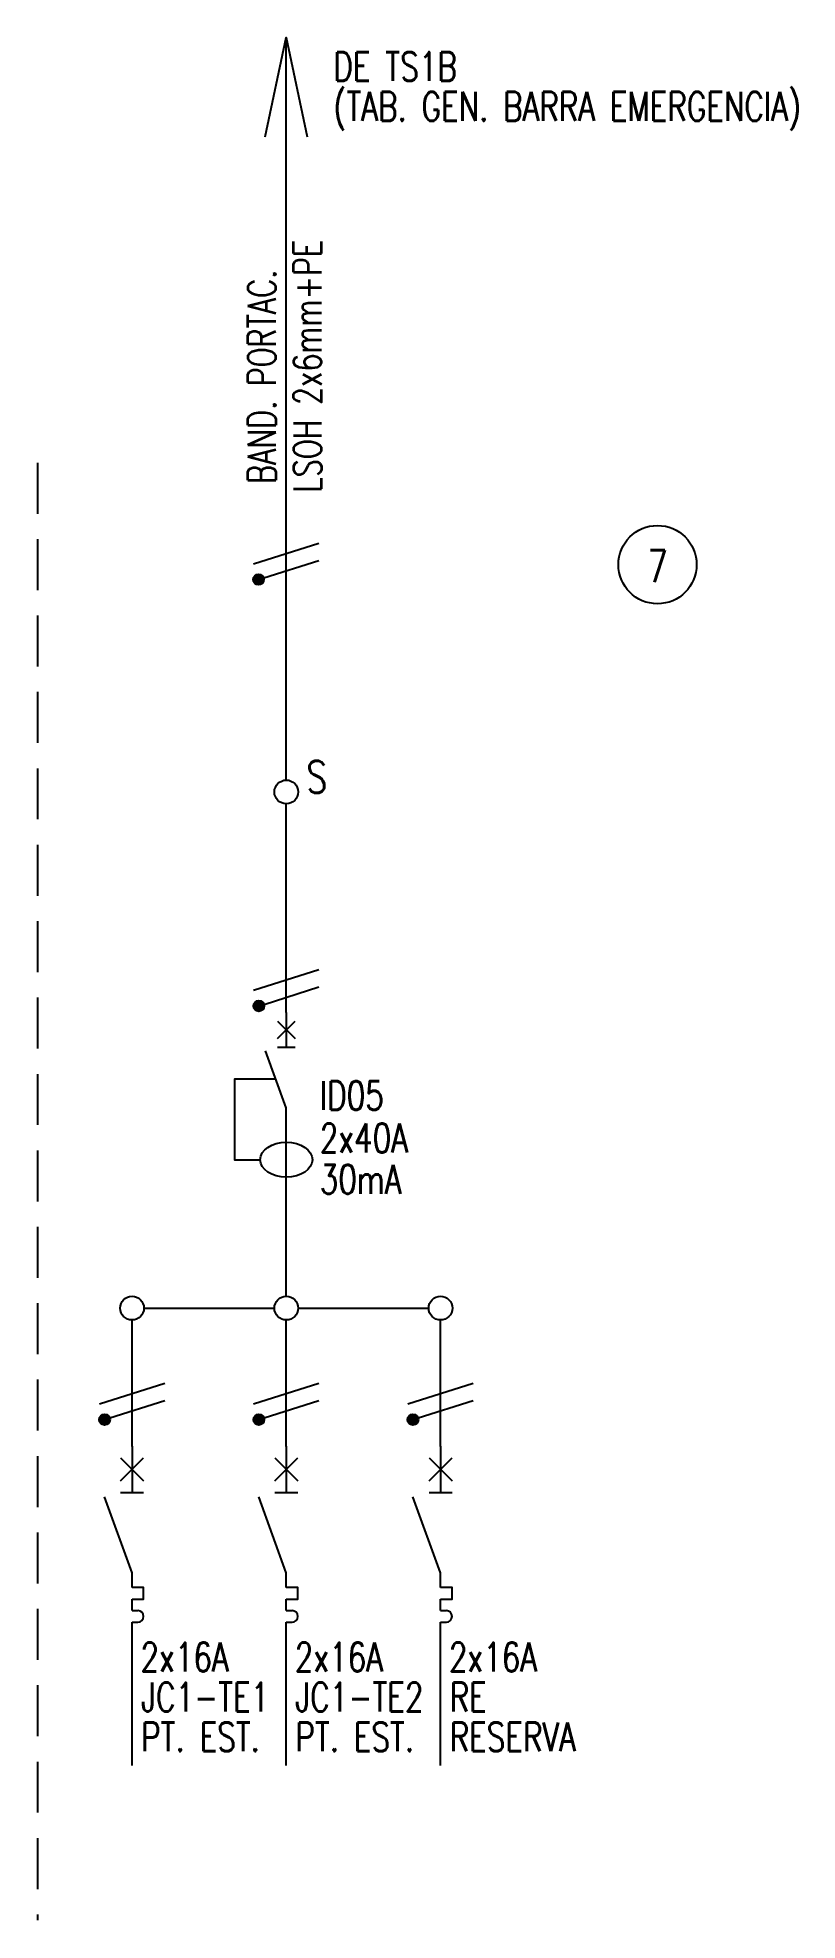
# Model space of a CAD drawing. Extents: x 3181 to 3854, y 1451 to 1595.
# Drawn here: x 3706.3 to 3711.04, y 1450.61 to 1462.35 of the extents above; entities that cross this region are included whole.
import ezdxf
from ezdxf.enums import TextEntityAlignment as Align

# ---------------------------------------------------------------- set-up
doc = ezdxf.new("R2010")
doc.units = 0
doc.linetypes.add('OCJ-ESQ UNI-CORREGIDOS IDO.br$0$DASHED', pattern=[19.05, 12.7, -6.35])
for name, color, linetype in [('OCJ-ESQ UNI-CORREGIDOS IDO.br$0$00-IE-CABLES', 10, 'Continuous'), ('OCJ-ESQ UNI-CORREGIDOS IDO.br$0$01-ELE-APARATOS', 170, 'Continuous'), ('OCJ-ESQ UNI-CORREGIDOS IDO.br$0$ELECTRIC', 4, 'Continuous'), ('OCJ-ESQ UNI-CORREGIDOS IDO.br$0$TEXTO', 7, 'Continuous')]:
    doc.layers.add(name, color=color, linetype=linetype)
doc.styles.add('OCJ-ESQ UNI-CORREGIDOS IDO.br$0$Electricidad', font='ROMANS.SHX', dxfattribs={"width": 0.75, "height": 0.175})

msp = doc.modelspace()

# ---------------------------------------------------------------- texts
at = {"layer": 'OCJ-ESQ UNI-CORREGIDOS IDO.br$0$TEXTO', "style": 'OCJ-ESQ UNI-CORREGIDOS IDO.br$0$Electricidad', "width": 0.75}
for s, height, p in [('DE TS1B', 0.18, (3708.143, 1462.08)), ('(TAB. GEN. BARRA EMERGENCIA)', 0.18, (3708.143, 1461.831)), ('7', 0.2, (3710.1, 1458.955)), ('S', 0.2, (3707.975, 1457.642)), ('ID05', 0.18, (3708.058, 1455.666)), ('2x40A', 0.18, (3708.058, 1455.401)), ('30mA', 0.18, (3708.058, 1455.144)), ('2x16A', 0.18, (3706.94, 1452.166)), ('2x16A', 0.18, (3707.902, 1452.166)), ('2x16A', 0.18, (3708.863, 1452.166)), ('JC1-TE1', 0.18, (3706.944, 1451.917)), ('JC1-TE2', 0.18, (3707.906, 1451.917)), ('RE', 0.18, (3708.868, 1451.917)), ('PT. EST.', 0.18, (3706.944, 1451.669)), ('PT. EST.', 0.18, (3707.906, 1451.669)), ('RESERVA', 0.18, (3708.868, 1451.669))]:
    msp.add_text(s, height=height, dxfattribs=at).set_placement(p)
for s, p in [('LSOH 2x6mm+PE', (3708.068, 1460.302)), ('BAND. PORTAC.', (3707.784, 1460.236))]:
    msp.add_text(s, height=0.175, rotation=90, dxfattribs=at).set_placement(p, align=Align.CENTER)

# ---------------------------------------------------------------- blocks, each defined once
blk = doc.blocks.new('OCJ-ESQ UNI-CORREGIDOS IDO.br$0$Unif-Interruptor-Term')
for p, q in [((0, -1.013), (0.045, -1.013)), ((0, -1.103), (0.045, -1.103))]:
    blk.add_line(p, q)
for points in [[(-0.09, 0.177), (0.09, -0.003)], [(-0.09, -0.003), (0.09, 0.177)], [(0, 0.267), (0, -0.093)], [(0, -0.72), (-0.215, -0.128)], [(-0.09, -0.093), (0.09, -0.093)], [(0, -0.833), (0, -0.72)], [(0, -0.923), (0.09, -0.923), (0.09, -0.833), (0, -0.833)], [(0, -1.013), (0, -0.923)], [(0, -1.215), (0, -1.103)]]:
    blk.add_lwpolyline(points)
blk.add_arc((0.045, -1.058), 0.045, 270, 90)
blk = doc.blocks.new('OCJ-ESQ UNI-CORREGIDOS IDO.br$0$Unif-Interruptor-Dif')
for points in [[(0, 0.177), (0, -0.093)], [(-0.068, 0.11), (0.068, -0.025)], [(-0.068, -0.025), (0.068, 0.11)], [(0, -0.565), (-0.162, -0.121)], [(-0.068, -0.093), (0.068, -0.093)], [(-0.081, -0.343), (-0.405, -0.343), (-0.405, -0.97), (-0.202, -0.97)], [(0, -1.308), (0, -0.565)]]:
    blk.add_lwpolyline(points)
blk.add_ellipse((0, -0.97), major_axis=(0.203, 0), ratio=0.670814)

# ---------------------------------------------------------------- hatches: boundary and pattern name
at = {"layer": 'OCJ-ESQ UNI-CORREGIDOS IDO.br$0$00-IE-CABLES'}
for points in [[(3707.649, 1458.952, 1), (3707.703, 1458.992, 1)], [(3707.65, 1456.294, 1), (3707.705, 1456.334, 1)], [(3706.689, 1453.716, 1), (3706.743, 1453.756, 1)], [(3707.65, 1453.716, 1), (3707.705, 1453.756, 1)], [(3708.612, 1453.716, 1), (3708.667, 1453.756, 1)]]:
    msp.add_hatch(color=256, dxfattribs=at).paths.add_polyline_path(points)

# ---------------------------------------------------------------- linework, layer by layer
for p, q in [((3707.849, 1457.723), (3707.849, 1462.35)), ((3707.849, 1456.274), (3707.849, 1457.574)), ((3707.849, 1454.506), (3707.849, 1455.233)), ((3706.961, 1454.431), (3707.775, 1454.431)), ((3707.923, 1454.431), (3708.737, 1454.431)), ((3706.887, 1453.569), (3706.887, 1454.357)), ((3707.849, 1453.569), (3707.849, 1454.357)), ((3708.811, 1453.569), (3708.811, 1454.357)), ((3706.887, 1451.581), (3706.887, 1452.383)), ((3707.849, 1451.581), (3707.849, 1452.383)), ((3708.811, 1451.581), (3708.811, 1452.383))]:
    msp.add_line(p, q, dxfattribs=at)
for points in [[(3707.718, 1461.732), (3707.849, 1462.35), (3707.98, 1461.732)], [(3707.644, 1459.07), (3708.051, 1459.198)], [(3707.708, 1458.982), (3708.051, 1459.09)], [(3707.645, 1456.412), (3708.052, 1456.541)], [(3707.71, 1456.324), (3708.052, 1456.433)], [(3706.684, 1453.834), (3707.091, 1453.963)], [(3707.645, 1453.834), (3708.052, 1453.963)], [(3708.607, 1453.834), (3709.014, 1453.963)], [(3706.748, 1453.746), (3707.091, 1453.855)], [(3707.71, 1453.746), (3708.052, 1453.855)], [(3708.671, 1453.746), (3709.014, 1453.855)]]:
    msp.add_lwpolyline(points, dxfattribs=at)
for centre, radius in [((3707.676, 1458.972), 0.0338), ((3707.849, 1457.648), 0.0741), ((3707.678, 1456.314), 0.0338), ((3706.887, 1454.431), 0.0741), ((3707.849, 1454.431), 0.0741), ((3708.811, 1454.431), 0.0741), ((3706.716, 1453.736), 0.0338), ((3707.678, 1453.736), 0.0338), ((3708.639, 1453.736), 0.0338)]:
    msp.add_circle(centre, radius, dxfattribs=at)
at = {"layer": 'OCJ-ESQ UNI-CORREGIDOS IDO.br$0$ELECTRIC', "linetype": 'OCJ-ESQ UNI-CORREGIDOS IDO.br$0$DASHED', "ltscale": 0.025}
msp.add_lwpolyline([(3706.298, 1459.7), (3706.298, 1450.615)], dxfattribs=at)
at = {"layer": 'OCJ-ESQ UNI-CORREGIDOS IDO.br$0$TEXTO'}
msp.add_circle((3710.164, 1459.065), 0.244, dxfattribs=at)

# ---------------------------------------------------------------- block references
at = {"layer": 'OCJ-ESQ UNI-CORREGIDOS IDO.br$0$01-ELE-APARATOS', "xscale": 0.7999999999999546, "yscale": 0.7999999999999546, "zscale": 0.7999999999999546}
for name, p in [('OCJ-ESQ UNI-CORREGIDOS IDO.br$0$Unif-Interruptor-Dif', (3707.849, 1456.132)), ('OCJ-ESQ UNI-CORREGIDOS IDO.br$0$Unif-Interruptor-Term', (3706.887, 1453.356)), ('OCJ-ESQ UNI-CORREGIDOS IDO.br$0$Unif-Interruptor-Term', (3707.849, 1453.356)), ('OCJ-ESQ UNI-CORREGIDOS IDO.br$0$Unif-Interruptor-Term', (3708.811, 1453.356))]:
    msp.add_blockref(name, p, dxfattribs=at)

msp.set_redraw_order([(e.dxf.handle, doc.entitydb.next_handle()) for e in msp.query("TEXT MTEXT ATTDEF DIMENSION ARC_DIMENSION")])  # texts and dimensions are drawn at this point

doc.saveas('drawing.dxf')
